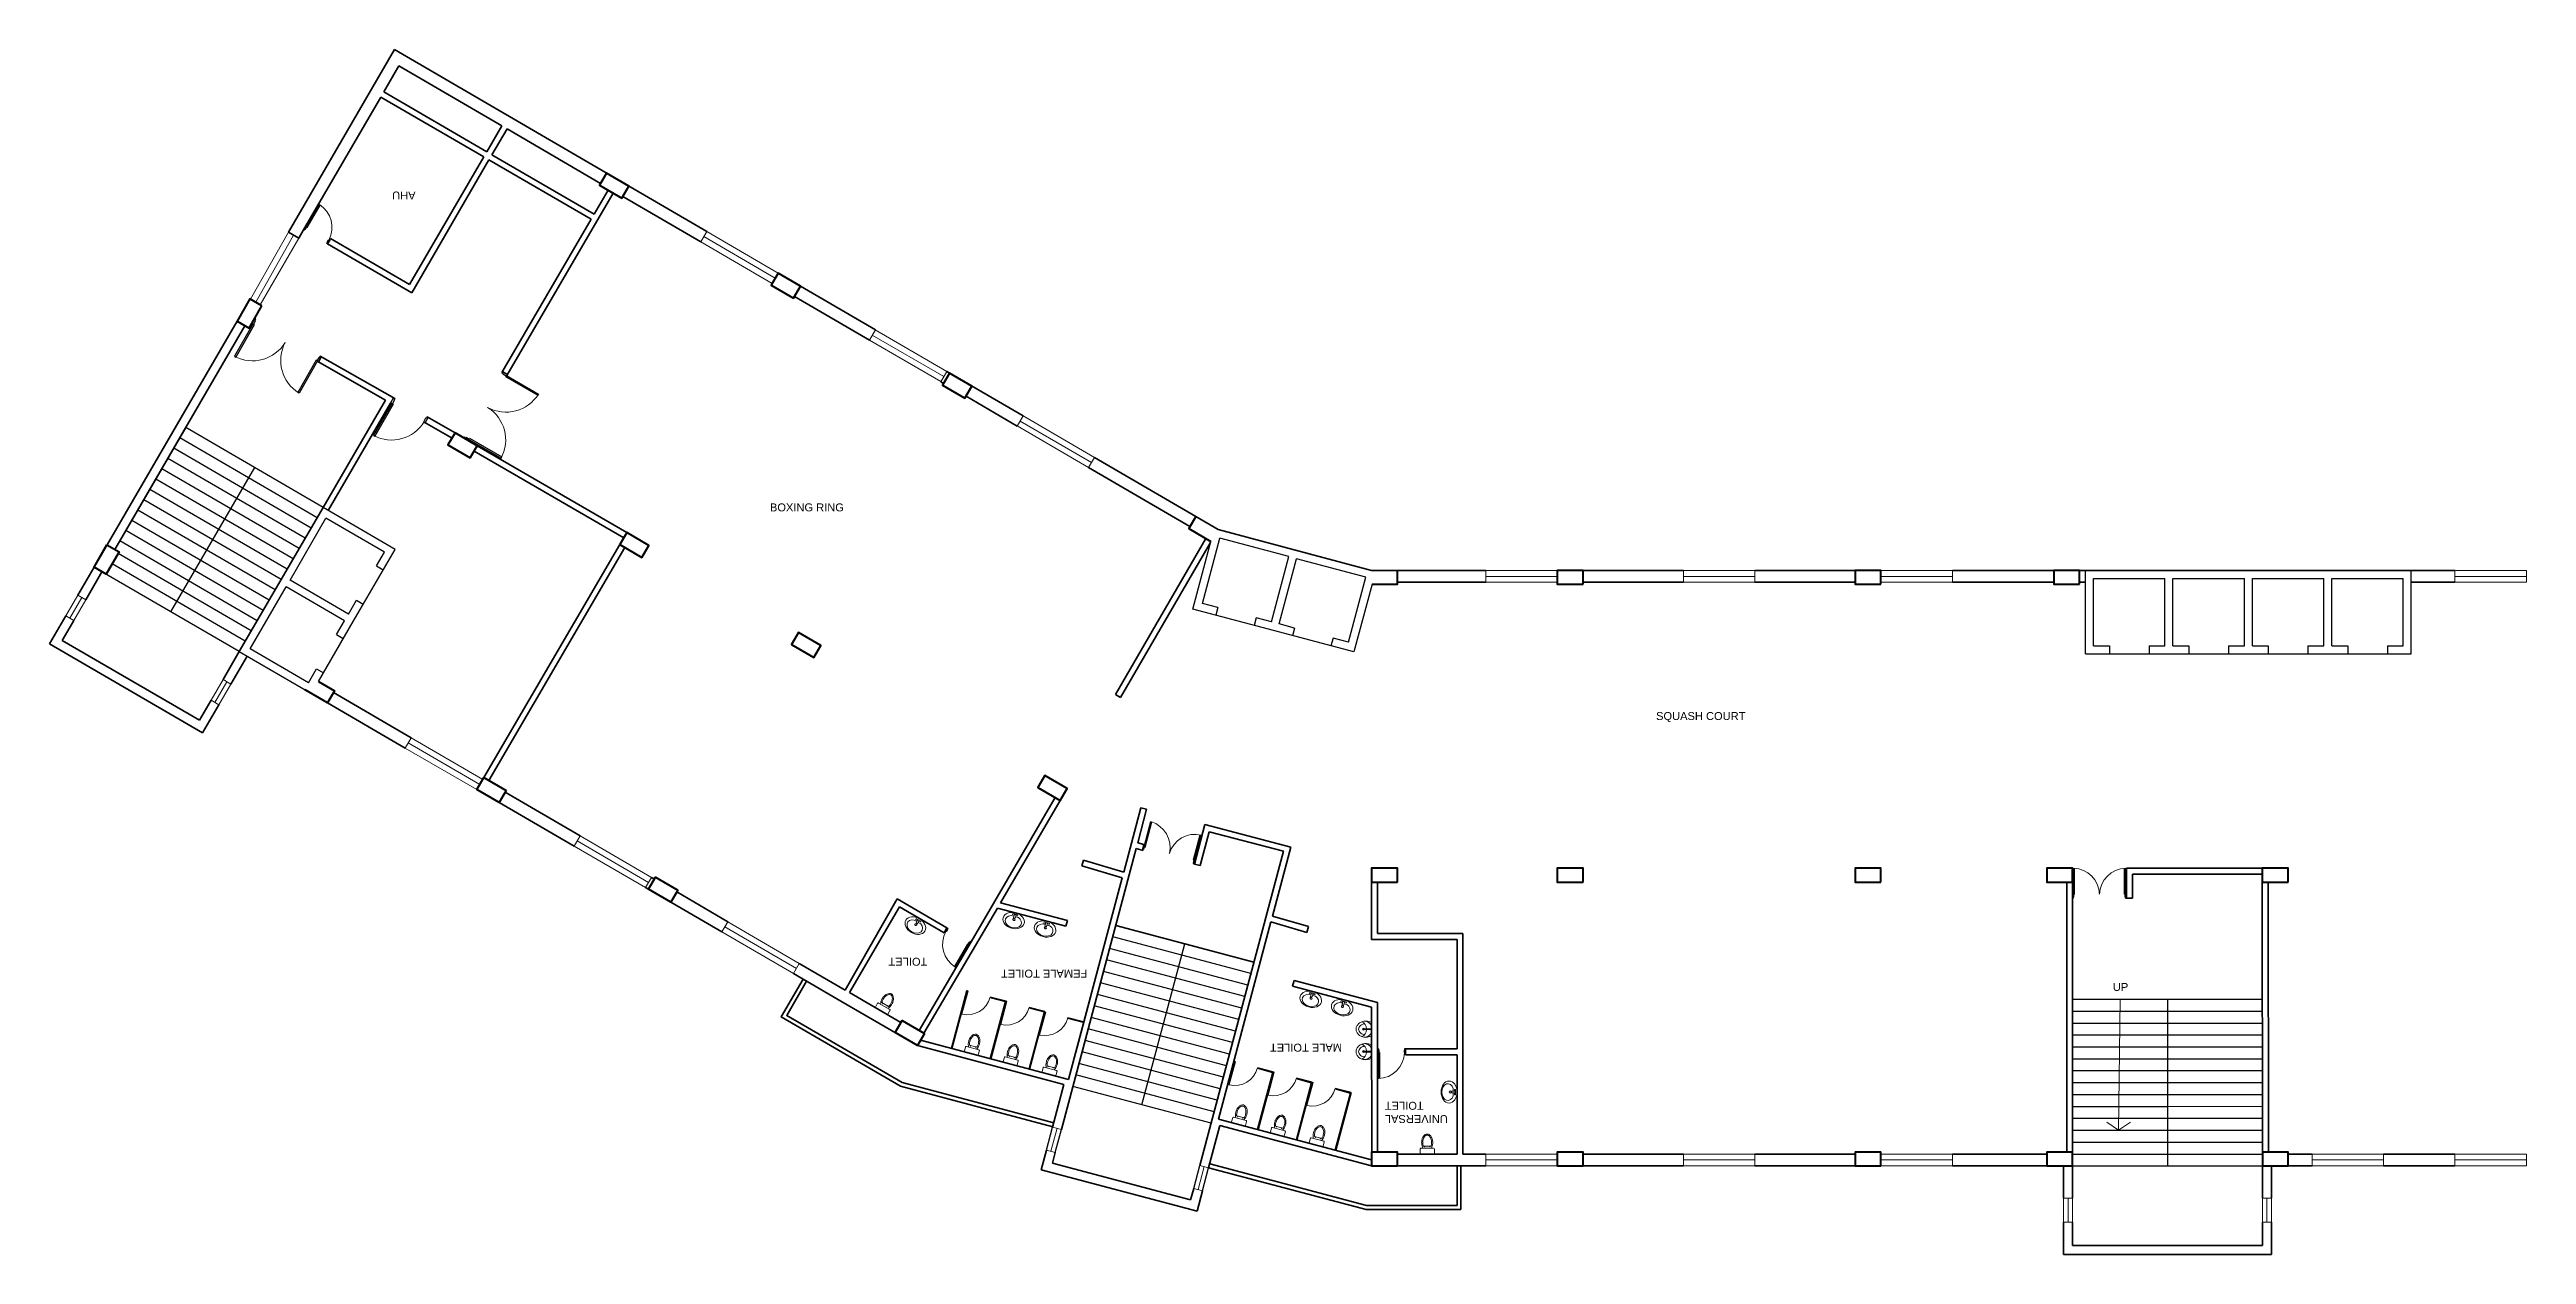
# Model space of a CAD drawing. Header units: millimetres. Extents: x 3079 to 579737, y 1565 to 1161826.
# Drawn here: x 4808 to 67172, y 450841 to 481191 of the extents above; entities that cross this region are included whole.
import ezdxf

# ---------------------------------------------------------------- set-up
doc = ezdxf.new("R2010")
doc.units = ezdxf.units.MM
for name, color, linetype, lineweight in [('1', 7, 'Continuous', 35), ('A_COL', 250, 'Continuous', 40), ('A_ELE1', 250, 'Continuous', 20), ('A_WIN-DOR', 250, 'Continuous', 30), ('DOOR', 250, 'Continuous', 15), ('IG-Area', 250, 'Continuous', 30), ('partition', 253, 'Continuous', 5), ('SILL', 251, 'Continuous', 18), ('TWOWHEELER', 250, 'Continuous', 9), ('WINDOW', 252, 'Continuous', 15)]:
    doc.layers.add(name, color=color, linetype=linetype, lineweight=lineweight)
doc.layers.add('FURNITURE', color=253, linetype='Continuous', lineweight=5, transparency=0.05)
doc.styles.get("Standard").update_dxf_attribs({"font": 'arial.ttf'})

msp = doc.modelspace()

# ---------------------------------------------------------------- texts
at = {"layer": 'IG-Area', "char_height": 200, "attachment_point": 9, "rotation": 180}
for s, insert in [('AHU', (13434, 477616)), (' TOILET', (25932, 458317)), ('FEMALE TOILET', (28763, 458017)), ('MALE TOILET', (35535, 456153)), ('UNIVERSAL\\PTOILET', (38429, 454689))]:
    msp.add_mtext_dynamic_manual_height_columns(s, width=38356.19, gutter_width=12.5, heights=[0], dxfattribs=dict(at, insert=insert))
at = {"layer": 'IG-Area', "char_height": 200, "attachment_point": 1}
for s, heights, insert in [('BOXING RING ', [534], (22946, 469758)), ('SQUASH COURT', [0], (45257, 464503)), ('UP', [0], (56758, 457679))]:
    msp.add_mtext_dynamic_manual_height_columns(s, width=38356.19, gutter_width=12.5, heights=heights, dxfattribs=dict(at, insert=insert))

# ---------------------------------------------------------------- linework, layer by layer
for p, q in [((8237, 471667), (6454, 468597)), ((11696, 469657), (8237, 471667)), ((11244, 468879), (7785, 470889)), ((11395, 469139), (7936, 471148)), ((11545, 469398), (8087, 471407)), ((10943, 468360), (7484, 470370)), ((11093, 468620), (7635, 470629)), ((9967, 470662), (7857, 467031)), ((10641, 467842), (7182, 469851)), ((10792, 468101), (7333, 470110)), ((9585, 466025), (11696, 469657)), ((11695, 469656), (10640, 467840)), ((10640, 467840), (11695, 469656)), ((13511, 468601), (11695, 469656)), ((10189, 467063), (6730, 469073)), ((10340, 467323), (6881, 469332)), ((10490, 467582), (7032, 469592)), ((10864, 467826), (11768, 469383)), ((13238, 468529), (11768, 469383)), ((34229, 469099), (34229, 469099)), ((34229, 469099), (34229, 469099)), ((9888, 466545), (6533, 468494)), ((10038, 466804), (6580, 468813)), ((12456, 466785), (13511, 468601)), ((13037, 468183), (13238, 468529)), ((33593, 467095), (34046, 468801)), ((33837, 467237), (34274, 468880)), ((36014, 468417), (34274, 468880)), ((35577, 466774), (36014, 468417)), ((35770, 466723), (36207, 468366)), ((37947, 467903), (36207, 468366)), ((6127, 468035), (5718, 467330)), ((9586, 466026), (6127, 468035)), ((9737, 466285), (6382, 468234)), ((10640, 467840), (9585, 466025)), ((12333, 466972), (10864, 467826)), ((13037, 468183), (13210, 468082)), ((37510, 466260), (37947, 467903)), ((55595, 468071), (60595, 468071)), ((57970, 468071), (56070, 468071)), ((56070, 465971), (56070, 468071)), ((56270, 467871), (58070, 467871)), ((56270, 466171), (56270, 467871)), ((60070, 468071), (57970, 468071)), ((58070, 466171), (58070, 467871)), ((58270, 467871), (60070, 467871)), ((58270, 466171), (58270, 467871)), ((62170, 468071), (60070, 468071)), ((60070, 466171), (60070, 467871)), ((60270, 467871), (62070, 467871)), ((60270, 466171), (60270, 467871)), ((62070, 466171), (62070, 467871)), ((64270, 468071), (62170, 468071)), ((62170, 468071), (64270, 468071)), ((62270, 467871), (64070, 467871)), ((62270, 466171), (62270, 467871)), ((64070, 466171), (64070, 467871)), ((64270, 465971), (64270, 468071)), ((9859, 466097), (10763, 467653)), ((12233, 466799), (10763, 467653)), ((12333, 466972), (12534, 467318)), ((12534, 467318), (12707, 467218)), ((34224, 467134), (33837, 467237)), ((34224, 467134), (34172, 466941)), ((38105, 467721), (37651, 466016)), ((5416, 466811), (5148, 466349)), ((11577, 465272), (12456, 466785)), ((12032, 466453), (12233, 466799)), ((35622, 466555), (33593, 467095)), ((35190, 466877), (35139, 466684)), ((35577, 466774), (35190, 466877)), ((37651, 466016), (35622, 466555)), ((36157, 466620), (35770, 466723)), ((36157, 466620), (36105, 466427)), ((9585, 466025), (11401, 464970)), ((11329, 465243), (9859, 466097)), ((12032, 466453), (12205, 466353)), ((37123, 466363), (37072, 466170)), ((37510, 466260), (37123, 466363)), ((56070, 465971), (57970, 465971)), ((56270, 466171), (56670, 466171)), ((56670, 466171), (56670, 465971)), ((57670, 466171), (58070, 466171)), ((57670, 466171), (57670, 465971)), ((57970, 465971), (60070, 465971)), ((58270, 466171), (58670, 466171)), ((58670, 466171), (58670, 465971)), ((59670, 466171), (60070, 466171)), ((59670, 466171), (59670, 465971)), ((60070, 465971), (62170, 465971)), ((60270, 466171), (60670, 466171)), ((60670, 466171), (60670, 465971)), ((61670, 466171), (62070, 466171)), ((61670, 466171), (61670, 465971)), ((62170, 465971), (64270, 465971)), ((62270, 466171), (62670, 466171)), ((62670, 466171), (62670, 465971)), ((63670, 466171), (64070, 466171)), ((63670, 466171), (63670, 465971)), ((11329, 465243), (11530, 465589)), ((11530, 465589), (11703, 465488)), ((11401, 464970), (11401, 464970)), ((35133, 458205), (31654, 459131)), ((34979, 457625), (31499, 458551)), ((35056, 457915), (31576, 458841)), ((32314, 454609), (33394, 458668)), ((34825, 457046), (31344, 457971)), ((34902, 457336), (31421, 458261)), ((34670, 456466), (31190, 457392)), ((34748, 456756), (31267, 457681)), ((55746, 457271), (60522, 457273)), ((58134, 457272), (58136, 453072)), ((34439, 455596), (30959, 456522)), ((34516, 455886), (31036, 456812)), ((34593, 456176), (31113, 457102)), ((55746, 456971), (58134, 456971)), ((55746, 456671), (58134, 456671)), ((58134, 456971), (60521, 456971)), ((58134, 456671), (60522, 456671)), ((34285, 455016), (30804, 455942)), ((34362, 455306), (30882, 456232)), ((55746, 456371), (58134, 456371)), ((55746, 456071), (58134, 456072)), ((58134, 456371), (60522, 456371)), ((58134, 456072), (60522, 456073)), ((34131, 454436), (30650, 455362)), ((34208, 454726), (30727, 455652)), ((55746, 455771), (58135, 455771)), ((55746, 455471), (58135, 455471)), ((58135, 455771), (60522, 455771)), ((58135, 455471), (60522, 455471)), ((34053, 454146), (30573, 455072)), ((34052, 454147), (30573, 455072)), ((55746, 455171), (58135, 455172)), ((55746, 454871), (58135, 454872)), ((58135, 455172), (60522, 455173)), ((58135, 454872), (60522, 454873)), ((29909, 453470), (30063, 454050)), ((55746, 454571), (58135, 454572)), ((55746, 454271), (58135, 454271)), ((58135, 454572), (60523, 454573)), ((58135, 454271), (60523, 454271)), ((30131, 453411), (30285, 453990)), ((55746, 453971), (58135, 453971)), ((55746, 453671), (58136, 453671)), ((58135, 453971), (60523, 453971)), ((58136, 453671), (60523, 453671)), ((33615, 452504), (33770, 453084)), ((33838, 452445), (33992, 453025)), ((55746, 453371), (58136, 453371)), ((55746, 453071), (60523, 453073)), ((58136, 453371), (60523, 453371))]:
    msp.add_line(p, q)
at = {"layer": '1'}
for p, q in [((13497, 481191), (10822, 476588)), ((21354, 476608), (13497, 481191)), ((13605, 480780), (13223, 480123)), ((16197, 479268), (13605, 480780)), ((13148, 479994), (11205, 476649)), ((15743, 478486), (13148, 479994)), ((15818, 478616), (13223, 480123)), ((16197, 479268), (15818, 478616)), ((16327, 479193), (15948, 478540)), ((18682, 477819), (16327, 479193)), ((15743, 478486), (13875, 475271)), ((15872, 478411), (13929, 475066)), ((18445, 476916), (15872, 478411)), ((18520, 477045), (15948, 478540)), ((19049, 477952), (19049, 477952)), ((19179, 477877), (19179, 477877)), ((19002, 477574), (16322, 472978)), ((18873, 477650), (18520, 477045)), ((21204, 476349), (19244, 477492)), ((10822, 476588), (11082, 476437)), ((11204, 476648), (11082, 476437)), ((18445, 476916), (16192, 473053)), ((11885, 476427), (11810, 476297)), ((13929, 475066), (11810, 476297)), ((13875, 475271), (11885, 476427)), ((25600, 474132), (23152, 475559)), ((25450, 473872), (23563, 474973)), ((9530, 474349), (5928, 468150)), ((9729, 474233), (6454, 468597)), ((9922, 474265), (9894, 474281)), ((9996, 474396), (9968, 474411)), ((13266, 472360), (11548, 473338)), ((11576, 473323), (11650, 473453)), ((13499, 472400), (11623, 473469)), ((16208, 473081), (16338, 473005)), ((27248, 472824), (27320, 472781)), ((29319, 471963), (27398, 473083)), ((11695, 469656), (13266, 472360)), ((11825, 469581), (13396, 472285)), ((13424, 472269), (13396, 472285)), ((29169, 471706), (27883, 472456)), ((14943, 471404), (14237, 471806)), ((15017, 471535), (14312, 471936)), ((15249, 471436), (15233, 471409)), ((15379, 471361), (15362, 471333)), ((15503, 471077), (19265, 468893)), ((15578, 471207), (19340, 469023)), ((34229, 469099), (31117, 470914)), ((30969, 470660), (33520, 469173)), ((34229, 469099), (34229, 469099)), ((38095, 468071), (34229, 469099)), ((15742, 462853), (19164, 468720)), ((15871, 462777), (19293, 468645)), ((33924, 468872), (31643, 464947)), ((34038, 468771), (31773, 464872)), ((5928, 468150), (5519, 467446)), ((6127, 468034), (5718, 467330)), ((6181, 468002), (6181, 468002)), ((38095, 468071), (40970, 468071)), ((38095, 468071), (40970, 468071)), ((38745, 467771), (40970, 467771)), ((42770, 468071), (45945, 468071)), ((42770, 468071), (42795, 468071)), ((43420, 467771), (45945, 467771)), ((47745, 468071), (50920, 468071)), ((47745, 467771), (50270, 467771)), ((50595, 468071), (50295, 468071)), ((50595, 468071), (50920, 468071)), ((52720, 468071), (55270, 468071)), ((52720, 467771), (55270, 467771)), ((55270, 468071), (65372, 468071)), ((55920, 467771), (56070, 467771)), ((65372, 467771), (64270, 467771)), ((5217, 466927), (4808, 466223)), ((5416, 466811), (5123, 466306)), ((4808, 466223), (8663, 463981)), ((5123, 466306), (8580, 464296)), ((9585, 466025), (9176, 465320)), ((9784, 465909), (9374, 465204)), ((8874, 464801), (8580, 464296)), ((9073, 464686), (8663, 463981)), ((13766, 463595), (11804, 464735)), ((13916, 463855), (11957, 464998)), ((31643, 464947), (31773, 464872)), ((16127, 462223), (15986, 462305)), ((18016, 461126), (16127, 462223)), ((18166, 461386), (16278, 462483)), ((28009, 458719), (30125, 462351)), ((28755, 459702), (30431, 462578)), ((32285, 462092), (31854, 460472)), ((32430, 462054), (32205, 461209)), ((32430, 462054), (32285, 462092)), ((33633, 460674), (33897, 461670)), ((36058, 461104), (33897, 461670)), ((32167, 461064), (30285, 453990)), ((32345, 461017), (32167, 461064)), ((32361, 461167), (32205, 461209)), ((32323, 461022), (32361, 461167)), ((35875, 460997), (33770, 453084)), ((33777, 460635), (34004, 461487)), ((35875, 460997), (34004, 461487)), ((35596, 459366), (36058, 461104)), ((20039, 460298), (19966, 460340)), ((31816, 460327), (30465, 455248)), ((30839, 460771), (30801, 460626)), ((31816, 460327), (30801, 460626)), ((31854, 460472), (30839, 460771)), ((33777, 460635), (33633, 460674)), ((38745, 460571), (38095, 460571)), ((38095, 460271), (38095, 458773)), ((55745, 460571), (55745, 453371)), ((60520, 460571), (57100, 460571)), ((57100, 459817), (57100, 460571)), ((60520, 460421), (57250, 460421)), ((57250, 459817), (57250, 460421)), ((60520, 460271), (60523, 453371)), ((19816, 460081), (19888, 460039)), ((20169, 459875), (20450, 459712)), ((20169, 459875), (20169, 459875)), ((20299, 459800), (20299, 459799)), ((21738, 458964), (20450, 459711)), ((20601, 459971), (21888, 459221)), ((24838, 457500), (26151, 459802)), ((26151, 459802), (27404, 459071)), ((28755, 459702), (30437, 459255)), ((38245, 460221), (38245, 458923)), ((55595, 460221), (55595, 453421)), ((57250, 459817), (57100, 459817)), ((60670, 460221), (60673, 453421)), ((24947, 457436), (26206, 459596)), ((26206, 459596), (27329, 458942)), ((26823, 456414), (28674, 459566)), ((27329, 458942), (27404, 459071)), ((28674, 459566), (30399, 459110)), ((30437, 459255), (30399, 459110)), ((35132, 458206), (31654, 459131)), ((34236, 454253), (35557, 459221)), ((36464, 458953), (35557, 459221)), ((36502, 459098), (35596, 459366)), ((36502, 459098), (36464, 458953)), ((26706, 456482), (28009, 458719)), ((28009, 458719), (28009, 458719)), ((38095, 458923), (38095, 458923)), ((38095, 458773), (40245, 458773)), ((38245, 458923), (40395, 458923)), ((40245, 456021), (40245, 458773)), ((40395, 453371), (40395, 458923)), ((23538, 457918), (23784, 457775)), ((23686, 458172), (24838, 457500)), ((23784, 457775), (24735, 457222)), ((26705, 456483), (27606, 458027)), ((27600, 458017), (27600, 458017)), ((24947, 457436), (26243, 456681)), ((27135, 457220), (27136, 457220)), ((27517, 456031), (27903, 457481)), ((27529, 456028), (27915, 457478)), ((27903, 457481), (27915, 457478)), ((27924, 457475), (27936, 457472)), ((28491, 457312), (28878, 457209)), ((28495, 457323), (28893, 457217)), ((28495, 455771), (28878, 457209)), ((28507, 455768), (28893, 457217)), ((28902, 457215), (28914, 457212)), ((30650, 455940), (31034, 457390)), ((36142, 457744), (36103, 457598)), ((36103, 457598), (38095, 457068)), ((36142, 457744), (38245, 457184)), ((38245, 455871), (38245, 457184)), ((29469, 457052), (29856, 456949)), ((29473, 457063), (29871, 456957)), ((29473, 455511), (29856, 456949)), ((29485, 455508), (29871, 456957)), ((30447, 456791), (30450, 456803)), ((30447, 456791), (30834, 456689)), ((30450, 456803), (30837, 456700)), ((38098, 453421), (38095, 457068)), ((26659, 456104), (30349, 455123)), ((26737, 456239), (30465, 455248)), ((26780, 456312), (26781, 456312)), ((38095, 455951), (38095, 455951)), ((38945, 455871), (38945, 456021)), ((38945, 456021), (40245, 456021)), ((34619, 455691), (34649, 455683)), ((34622, 455703), (34664, 455691)), ((34643, 455782), (34643, 455782)), ((34646, 455794), (34646, 455794)), ((35219, 455531), (35606, 455428)), ((35222, 455543), (35621, 455437)), ((35223, 453990), (35606, 455428)), ((35235, 453987), (35621, 455437)), ((36197, 455271), (36584, 455168)), ((36200, 455283), (36599, 455177)), ((38095, 455801), (38095, 455801)), ((38245, 453421), (38245, 455871)), ((38945, 455871), (40245, 455871)), ((40245, 453371), (40245, 455871)), ((30349, 455123), (30063, 454050)), ((36201, 453730), (36584, 455168)), ((36213, 453727), (36599, 455177)), ((37175, 455011), (37562, 454908)), ((37178, 455023), (37577, 454917)), ((37179, 453470), (37562, 454908)), ((37191, 453467), (37577, 454917)), ((34275, 454088), (33992, 453025)), ((34236, 454253), (38095, 453226)), ((34275, 454088), (38095, 453072)), ((29909, 453470), (29778, 452976)), ((30131, 453411), (30059, 453139)), ((33702, 451933), (29778, 452976)), ((33538, 452214), (30059, 453139)), ((33992, 453025), (37954, 451971)), ((34018, 453121), (37967, 452071)), ((40345, 453071), (38095, 453071)), ((40245, 453071), (38095, 453071)), ((38245, 453071), (38245, 453071)), ((40245, 453371), (38745, 453371)), ((40245, 452071), (40245, 453071)), ((40345, 451971), (40345, 453071)), ((40970, 453071), (40345, 453071)), ((40970, 453371), (40395, 453371)), ((45945, 453371), (43420, 453371)), ((45945, 453071), (43420, 453071)), ((50270, 453371), (47745, 453371)), ((50270, 453371), (47745, 453371)), ((47745, 453071), (50270, 453071)), ((50920, 453071), (50270, 453071)), ((50920, 453371), (50920, 453371)), ((50920, 453371), (50920, 453371)), ((55095, 453371), (52720, 453371)), ((55095, 453371), (52720, 453371)), ((52720, 453071), (55095, 453071)), ((55745, 453071), (55515, 453071)), ((55515, 453071), (55515, 452256)), ((55515, 452256), (55515, 453071)), ((55745, 453071), (55745, 452256)), ((60523, 453071), (60523, 452256)), ((60753, 453071), (60753, 452256)), ((61772, 453371), (61173, 453371)), ((61173, 453371), (61772, 453371)), ((61772, 453071), (61173, 453071)), ((65372, 453371), (63572, 453371)), ((63572, 453371), (64795, 453371)), ((63572, 453071), (65372, 453071)), ((33615, 452504), (33538, 452214)), ((33838, 452445), (33702, 451933)), ((40345, 451971), (37954, 451971)), ((40245, 452071), (37967, 452071)), ((55515, 451656), (55515, 450841)), ((55515, 451006), (55515, 451656)), ((55745, 451656), (55745, 451071)), ((60523, 451656), (60523, 451071)), ((60753, 451656), (60753, 450841)), ((55745, 451071), (60523, 451071)), ((55515, 450841), (60753, 450841))]:
    msp.add_line(p, q, dxfattribs=at)
for points in [[(23784, 457775), (23232, 456823), (26234, 455079), (30066, 454060)], [(23871, 457724), (23368, 456860), (26272, 455172), (30092, 454156)], [(24735, 457222), (24735, 457222), (26645, 456112)]]:
    msp.add_lwpolyline(points, dxfattribs=at)
at = {"layer": 'A_COL'}
for points in [[(19218, 477449), (19395, 477751), (18833, 478078), (18657, 477776)], [(23538, 474929), (23714, 475232), (23152, 475559), (22976, 475257)], [(10155, 474738), (9851, 474912), (9529, 474347), (9833, 474174)], [(27857, 472410), (28033, 472713), (27471, 473040), (27295, 472738)], [(15402, 470905), (15578, 471207), (15017, 471535), (14840, 471232)], [(19725, 468393), (19901, 468695), (19340, 469023), (19164, 468720)], [(6255, 468713), (6558, 468537), (6231, 467975), (5929, 468151)], [(43420, 467721), (43420, 468071), (42770, 468071), (42770, 467721)], [(50920, 467721), (50920, 468071), (50270, 468071), (50270, 467721)], [(55920, 467721), (55920, 468071), (55270, 468071), (55270, 467721)], [(24049, 465881), (24225, 466183), (23663, 466510), (23487, 466208)], [(16303, 462525), (16127, 462223), (15565, 462551), (15742, 462853)], [(30254, 462276), (30431, 462578), (29869, 462905), (29693, 462603)], [(20626, 460014), (20450, 459711), (19888, 460039), (20064, 460341)], [(38745, 460221), (38745, 460571), (38095, 460571), (38095, 460221)], [(43420, 460221), (43420, 460571), (42770, 460571), (42770, 460221)], [(50920, 460221), (50920, 460571), (50270, 460571), (50270, 460221)], [(55745, 460221), (55745, 460571), (55095, 460571), (55095, 460221)], [(61170, 460221), (61170, 460571), (60520, 460571), (60520, 460221)], [(26835, 456406), (26659, 456104), (26098, 456432), (26274, 456734)], [(38745, 453071), (38745, 453421), (38095, 453421), (38095, 453071)], [(43420, 453071), (43420, 453421), (42770, 453421), (42770, 453071)], [(50920, 453071), (50920, 453421), (50270, 453421), (50270, 453071)], [(55745, 453071), (55745, 453421), (55095, 453421), (55095, 453071)], [(61173, 453071), (61173, 453421), (60523, 453421), (60523, 453071)]]:
    msp.add_lwpolyline(points, close=True, dxfattribs=at)
for points in [[(33668, 469427), (33491, 469124), (34046, 468801)], [(34229, 469099), (34229, 469099), (34229, 469099)], [(38095, 468071), (38095, 468071), (38095, 468071)], [(38105, 467721), (38745, 467721), (38745, 468071)], [(11577, 465272), (11980, 465037), (11804, 464735), (11242, 465062)]]:
    msp.add_lwpolyline(points, dxfattribs=at)
at = {"layer": 'A_ELE1', "transparency": 33554687}
for centre, radius, start, end in [((11244, 476713), 676, 331.58457, 58.10036), ((9917, 474316), 966, 242.06647, 328.58227), ((11595, 473361), 966, 152.06668, 238.58243), ((11595, 473361), 966, 152.06664, 152.06668), ((16300, 473024), 966, 241.49307, 328.00883), ((15327, 471357), 966, 331.49287, 58.00866), ((16300, 473024), 966, 241.49303, 241.49307), ((13420, 472321), 966, 242.06647, 328.58227), ((32344, 461095), 676, 346.84668, 73.36248), ((33650, 460747), 676, 76.84654, 163.36234), ((55747, 459893), 676, 1.74219, 88.25798), ((57098, 459893), 676, 91.74205, 178.25784), ((27969, 458654), 676, 151.51862, 238.03441), ((38247, 455945), 676, 271.74202, 358.25781)]:
    msp.add_arc(centre, radius, start, end, dxfattribs=at)
at = {"layer": 'A_WIN-DOR', "transparency": 33554687}
for p, q in [((11272, 476721), (11601, 477287)), ((11294, 476708), (11623, 477274)), ((11257, 476740), (11205, 476649)), ((11224, 476637), (11240, 476665)), ((11240, 476665), (11248, 476660)), ((11248, 476660), (11281, 476716)), ((11277, 476728), (11257, 476740)), ((11277, 476728), (11288, 476748)), ((11790, 476308), (11807, 476336)), ((11798, 476341), (11830, 476396)), ((11807, 476336), (11798, 476341)), ((11839, 476391), (11843, 476399)), ((11843, 476399), (11863, 476388)), ((9928, 474276), (9465, 473463)), ((9960, 474258), (9497, 473446)), ((9894, 474281), (9968, 474411)), ((9922, 474265), (9894, 474281)), ((9922, 474265), (9906, 474237)), ((9985, 474349), (9940, 474270)), ((9968, 474411), (9996, 474396)), ((9996, 474396), (9973, 474356)), ((9973, 474356), (9985, 474349)), ((10741, 473813), (10741, 473813)), ((10741, 473813), (10741, 473813)), ((11523, 473368), (11060, 472555)), ((11555, 473350), (11091, 472536)), ((11548, 473338), (11532, 473310)), ((11588, 473436), (11543, 473356)), ((11548, 473338), (11576, 473323)), ((11576, 473323), (11650, 473453)), ((11600, 473429), (11588, 473436)), ((11623, 473469), (11600, 473429)), ((11650, 473453), (11623, 473469)), ((16208, 473081), (16192, 473053)), ((16192, 473053), (16231, 473030)), ((16338, 473005), (16208, 473081)), ((16231, 473030), (16225, 473018)), ((16225, 473018), (16304, 472972)), ((16292, 472953), (17100, 472482)), ((16310, 472984), (17119, 472513)), ((16322, 472978), (16338, 473005)), ((16322, 472978), (16350, 472961)), ((13431, 472281), (12967, 471467)), ((13462, 472262), (12999, 471450)), ((13396, 472285), (13471, 472416)), ((13424, 472269), (13396, 472285)), ((13424, 472269), (13408, 472241)), ((13488, 472353), (13443, 472274)), ((13471, 472416), (13499, 472400)), ((13499, 472400), (13476, 472360)), ((13476, 472360), (13488, 472353)), ((15839, 472176), (15839, 472176)), ((15839, 472176), (15839, 472176)), ((14277, 471903), (14232, 471824)), ((14244, 471817), (14237, 471806)), ((14237, 471806), (14265, 471790)), ((14265, 471790), (14340, 471920)), ((14289, 471897), (14277, 471903)), ((14312, 471936), (14289, 471897)), ((15233, 471409), (15249, 471436)), ((15362, 471333), (15233, 471409)), ((15249, 471436), (15288, 471413)), ((15288, 471413), (15295, 471425)), ((15295, 471425), (15374, 471379)), ((15379, 471361), (15362, 471333)), ((15367, 471367), (16176, 470896)), ((15379, 471361), (15407, 471344)), ((15386, 471399), (16194, 470928)), ((32369, 461109), (32538, 461743)), ((32394, 461103), (32562, 461735)), ((32350, 461124), (32323, 461022)), ((32345, 461017), (32353, 461048)), ((32371, 461118), (32350, 461124)), ((32353, 461048), (32362, 461045)), ((32362, 461045), (32378, 461107)), ((32371, 461118), (32377, 461140)), ((33002, 460941), (33005, 460950)), ((33002, 460941), (33002, 460941)), ((33005, 460950), (33005, 460950)), ((33611, 460779), (33779, 461412)), ((33636, 460773), (33804, 461406)), ((33610, 460713), (33626, 460775)), ((33619, 460711), (33610, 460713)), ((33611, 460680), (33619, 460711)), ((33660, 460775), (33633, 460674)), ((33638, 460781), (33644, 460803)), ((33638, 460781), (33660, 460775)), ((55767, 459913), (55767, 460569)), ((55793, 459913), (55793, 460568)), ((57052, 459913), (57052, 460568)), ((57078, 459913), (57078, 460569)), ((55745, 459922), (55745, 459817)), ((55767, 459922), (55745, 459922)), ((55767, 459922), (55767, 459945)), ((55767, 459817), (55767, 459849)), ((55767, 459849), (55777, 459849)), ((55777, 459849), (55777, 459913)), ((56423, 459913), (56423, 459922)), ((56423, 459922), (56423, 459922)), ((56423, 459913), (56423, 459913)), ((57068, 459849), (57068, 459913)), ((57078, 459849), (57068, 459849)), ((57078, 459922), (57078, 459945)), ((57078, 459922), (57100, 459922)), ((57078, 459817), (57078, 459849)), ((57100, 459922), (57100, 459817)), ((27415, 459027), (27383, 458972)), ((27423, 459060), (27407, 459032)), ((27407, 459032), (27415, 459027)), ((27370, 458969), (27351, 458980)), ((27375, 458977), (27370, 458969)), ((27919, 458660), (27589, 458094)), ((27941, 458647), (27611, 458081)), ((27937, 458639), (27925, 458619)), ((27965, 458707), (27933, 458652)), ((27937, 458639), (27956, 458628)), ((27956, 458628), (28009, 458719)), ((27973, 458702), (27965, 458707)), ((27989, 458730), (27973, 458702)), ((38245, 455916), (38245, 456021)), ((38267, 455916), (38245, 455916)), ((38267, 456021), (38267, 455989)), ((38267, 455989), (38277, 455989)), ((38267, 455925), (38267, 455270)), ((38267, 455916), (38267, 455893)), ((38277, 455989), (38277, 455925)), ((38293, 455925), (38293, 455270)), ((38922, 455989), (38913, 455989)), ((38913, 455989), (38913, 455925)), ((38922, 456021), (38922, 455989)), ((38922, 455925), (38922, 455916)), ((38922, 455916), (38945, 455916))]:
    msp.add_line(p, q, dxfattribs=at)
at = {"layer": 'A_WIN-DOR'}
for p, q in [((11224, 476637), (11205, 476649)), ((11810, 476297), (11790, 476308)), ((11863, 476388), (11810, 476297)), ((9465, 473463), (9497, 473446)), ((11091, 472536), (11060, 472555)), ((17119, 472513), (17100, 472482)), ((12967, 471467), (12999, 471450)), ((14340, 471920), (14312, 471936)), ((16176, 470896), (16194, 470928)), ((32345, 461017), (32323, 461022)), ((33611, 460680), (33633, 460674)), ((55767, 459817), (55745, 459817)), ((57078, 459817), (57100, 459817)), ((27351, 458980), (27404, 459071)), ((27404, 459071), (27423, 459060)), ((27989, 458730), (28009, 458719)), ((38267, 456021), (38245, 456021)), ((38945, 456021), (38922, 456021)), ((38945, 455916), (38945, 456021))]:
    msp.add_line(p, q, dxfattribs=at)
at = {"layer": 'A_WIN-DOR', "transparency": 33554687}
for points in [[(11272, 476721), (11294, 476708)], [(11839, 476391), (11830, 476396)], [(9928, 474276), (9960, 474258)], [(10741, 473813), (10741, 473813)], [(11555, 473350), (11523, 473368)], [(16310, 472984), (16292, 472953)], [(13431, 472281), (13462, 472262)], [(15839, 472176), (15839, 472176)], [(14244, 471817), (14232, 471824)], [(15367, 471367), (15386, 471399)], [(32369, 461109), (32394, 461103)], [(33002, 460941), (33002, 460941)], [(33636, 460773), (33611, 460779)], [(55767, 459913), (55793, 459913)], [(56423, 459913), (56423, 459913)], [(57078, 459913), (57052, 459913)], [(27375, 458977), (27383, 458972)], [(27941, 458647), (27919, 458660)], [(38267, 455925), (38293, 455925)], [(38922, 455925), (38913, 455925)]]:
    msp.add_lwpolyline(points, dxfattribs=at)
at = {"layer": 'DOOR'}
for p, q in [((27924, 457475), (27770, 456895)), ((27936, 457472), (27782, 456892)), ((27924, 457475), (27936, 457472)), ((28902, 457215), (28748, 456635)), ((28914, 457212), (28760, 456632)), ((28902, 457215), (28914, 457212)), ((27770, 456895), (27782, 456892)), ((28748, 456635), (28760, 456632)), ((29879, 456950), (29725, 456371)), ((29891, 456947), (29737, 456367)), ((29879, 456950), (29891, 456947)), ((29725, 456371), (29737, 456367)), ((34652, 455695), (34498, 455115)), ((34664, 455691), (34510, 455112)), ((34652, 455695), (34664, 455691)), ((35630, 455434), (35476, 454855)), ((35642, 455431), (35488, 454851)), ((35630, 455434), (35642, 455431)), ((34498, 455115), (34510, 455112)), ((35476, 454855), (35488, 454851)), ((36608, 455174), (36454, 454594)), ((36620, 455171), (36466, 454591)), ((36608, 455174), (36620, 455171)), ((36454, 454594), (36466, 454591))]:
    msp.add_line(p, q, dxfattribs=at)
at = {"layer": 'FURNITURE'}
for p, q in [((26642, 459228), (26581, 459264)), ((26618, 459276), (26632, 459301)), ((26657, 459253), (26618, 459276)), ((26668, 459271), (26624, 459196)), ((26632, 459301), (26749, 459232)), ((26706, 459249), (26662, 459174)), ((26706, 459249), (26668, 459271)), ((26742, 459170), (26681, 459206)), ((26735, 459208), (26695, 459231)), ((26749, 459232), (26735, 459208)), ((29089, 459360), (29020, 459378)), ((29052, 459400), (29059, 459427)), ((29096, 459388), (29052, 459400)), ((29059, 459427), (29190, 459392)), ((29102, 459408), (29079, 459324)), ((29144, 459396), (29102, 459408)), ((29144, 459396), (29122, 459312)), ((29201, 459330), (29131, 459348)), ((29183, 459365), (29139, 459376)), ((29190, 459392), (29183, 459365)), ((29880, 459149), (29811, 459167)), ((29844, 459189), (29851, 459216)), ((29888, 459177), (29844, 459189)), ((29851, 459216), (29982, 459181)), ((29893, 459197), (29871, 459113)), ((29936, 459186), (29893, 459197)), ((29936, 459186), (29913, 459102)), ((29992, 459119), (29923, 459138)), ((29975, 459154), (29931, 459166)), ((29982, 459181), (29975, 459154)), ((25658, 457167), (25604, 457074)), ((25963, 457010), (25683, 457174)), ((25931, 457087), (25766, 457184)), ((25781, 457157), (25789, 457171)), ((25787, 457153), (25781, 457157)), ((25795, 457167), (25787, 457153)), ((25789, 457171), (25795, 457167)), ((36569, 457378), (36500, 457396)), ((36532, 457418), (36539, 457445)), ((36576, 457406), (36532, 457418)), ((36539, 457445), (36670, 457410)), ((36582, 457426), (36559, 457342)), ((36624, 457415), (36582, 457426)), ((36624, 457415), (36602, 457330)), ((36681, 457348), (36612, 457366)), ((36663, 457383), (36619, 457395)), ((36670, 457410), (36663, 457383)), ((37360, 457167), (37291, 457186)), ((37324, 457207), (37331, 457234)), ((37368, 457195), (37324, 457207)), ((37331, 457234), (37462, 457199)), ((37373, 457215), (37351, 457131)), ((37416, 457204), (37373, 457215)), ((37416, 457204), (37394, 457120)), ((37472, 457137), (37403, 457156)), ((37455, 457172), (37411, 457184)), ((37462, 457199), (37455, 457172)), ((25611, 457049), (25890, 456886)), ((25902, 457104), (25894, 457090)), ((25894, 457090), (25900, 457087)), ((25900, 457087), (25908, 457101)), ((25908, 457101), (25902, 457104)), ((25915, 456893), (25969, 456986)), ((37969, 456527), (37909, 456527)), ((37969, 456504), (37909, 456504)), ((38085, 456527), (37987, 456527)), ((37987, 456520), (37987, 456520)), ((37987, 456511), (37987, 456511)), ((38085, 456527), (37988, 456527)), ((38085, 456504), (37988, 456504)), ((38085, 456504), (37988, 456504)), ((38085, 456691), (38085, 456341)), ((38095, 456521), (38085, 456521)), ((38095, 456511), (38085, 456511)), ((38095, 456521), (38095, 456511)), ((27871, 456067), (27843, 455963)), ((27856, 455941), (28169, 455858)), ((28206, 455997), (27893, 456080)), ((28155, 456063), (27970, 456112)), ((27991, 456089), (27996, 456105)), ((27998, 456088), (27991, 456089)), ((27996, 456105), (28002, 456103)), ((28002, 456103), (27998, 456088)), ((28122, 456071), (28118, 456056)), ((28118, 456056), (28125, 456054)), ((28129, 456070), (28122, 456071)), ((28125, 456054), (28129, 456070)), ((28191, 455871), (28219, 455975)), ((37969, 455962), (37909, 455962)), ((37969, 455939), (37909, 455939)), ((38085, 455963), (37987, 455962)), ((37987, 455955), (37987, 455955)), ((37987, 455946), (37987, 455946)), ((38085, 455963), (37988, 455962)), ((38085, 455939), (37988, 455939)), ((38085, 455939), (37988, 455939)), ((38085, 456126), (38085, 455776)), ((38095, 455956), (38085, 455956)), ((38095, 455946), (38085, 455946)), ((38095, 455956), (38095, 455946)), ((28849, 455807), (28821, 455703)), ((28834, 455681), (29147, 455598)), ((29184, 455737), (28871, 455820)), ((29133, 455803), (28948, 455852)), ((28969, 455829), (28974, 455845)), ((28976, 455828), (28969, 455829)), ((28974, 455845), (28980, 455843)), ((28980, 455843), (28976, 455828)), ((29100, 455811), (29096, 455796)), ((29096, 455796), (29103, 455794)), ((29107, 455809), (29100, 455811)), ((29103, 455794), (29107, 455809)), ((29169, 455610), (29197, 455715)), ((29827, 455547), (29799, 455443)), ((29812, 455421), (30125, 455338)), ((30162, 455477), (29849, 455560)), ((30111, 455542), (29926, 455592)), ((29947, 455569), (29952, 455585)), ((29954, 455567), (29947, 455569)), ((29952, 455585), (29958, 455583)), ((29958, 455583), (29954, 455567)), ((30078, 455551), (30074, 455535)), ((30074, 455535), (30081, 455534)), ((30085, 455549), (30078, 455551)), ((30081, 455534), (30085, 455549)), ((30147, 455350), (30175, 455455)), ((40201, 454954), (40114, 454954)), ((40201, 454910), (40114, 454910)), ((40151, 454954), (40151, 455026)), ((40151, 454839), (40151, 454910)), ((40180, 454954), (40180, 455000)), ((40180, 455000), (40208, 455000)), ((40180, 454864), (40180, 454910)), ((40208, 454864), (40180, 454864)), ((40201, 454910), (40201, 454954)), ((40208, 455000), (40208, 454864)), ((34599, 454287), (34571, 454183)), ((34584, 454161), (34897, 454077)), ((34934, 454216), (34621, 454300)), ((34883, 454282), (34698, 454331)), ((34719, 454309), (34723, 454325)), ((34726, 454307), (34719, 454309)), ((34723, 454325), (34730, 454323)), ((34730, 454323), (34726, 454307)), ((34850, 454291), (34846, 454275)), ((34846, 454275), (34853, 454273)), ((34857, 454289), (34850, 454291)), ((34853, 454273), (34857, 454289)), ((34919, 454090), (34947, 454194)), ((35577, 454027), (35549, 453923)), ((35912, 453956), (35599, 454040)), ((35861, 454022), (35676, 454071)), ((35697, 454049), (35701, 454065)), ((35704, 454047), (35697, 454049)), ((35701, 454065), (35708, 454063)), ((35708, 454063), (35704, 454047)), ((35828, 454031), (35824, 454015)), ((35824, 454015), (35831, 454013)), ((35835, 454029), (35828, 454031)), ((35831, 454013), (35835, 454029)), ((35562, 453900), (35875, 453817)), ((35897, 453830), (35925, 453934)), ((36555, 453767), (36527, 453662)), ((36540, 453640), (36853, 453557)), ((36890, 453696), (36577, 453780)), ((36839, 453762), (36654, 453811)), ((36675, 453789), (36679, 453804)), ((36682, 453787), (36675, 453789)), ((36679, 453804), (36686, 453803)), ((36686, 453803), (36682, 453787)), ((36806, 453771), (36802, 453755)), ((36802, 453755), (36809, 453753)), ((36813, 453769), (36806, 453771)), ((36809, 453753), (36813, 453769)), ((36875, 453570), (36903, 453674)), ((39315, 453497), (39315, 453389)), ((39657, 453515), (39333, 453515)), ((39590, 453565), (39399, 453565)), ((39426, 453549), (39426, 453565)), ((39426, 453565), (39433, 453565)), ((39433, 453549), (39426, 453549)), ((39433, 453565), (39433, 453549)), ((39557, 453565), (39557, 453549)), ((39564, 453565), (39557, 453565)), ((39557, 453549), (39564, 453549)), ((39564, 453549), (39564, 453565)), ((39675, 453389), (39675, 453497)), ((39333, 453371), (39657, 453371))]:
    msp.add_line(p, q, dxfattribs=at)
for centre, radius in [((37888, 456515), 23.7), ((37978, 456515), 14.9), ((37888, 455951), 23.7), ((37978, 455950), 14.9)]:
    msp.add_circle(centre, radius, dxfattribs=at)
for centre, radius, start, end in [((25674, 457158), 18, 59.74807, 149.74807), ((25966, 457147), 233, 164.8212, 180.65149), ((26060, 457122), 330, 149.74807, 164.8212), ((25966, 457147), 204, 164.8212, 169.57209), ((26060, 457122), 301, 149.74807, 164.8212), ((26060, 457122), 330, 134.67493, 149.74807), ((26060, 457122), 301, 134.67493, 149.74807), ((25992, 457190), 233, 116.71652, 134.67493), ((25992, 457190), 204, 116.71652, 134.67493), ((25960, 457253), 162, 92.24784, 116.71652), ((25960, 457253), 134, 92.24784, 116.71652), ((25732, 457313), 301, 314.67493, 329.74807), ((25957, 457323), 93.1, 59.74807, 92.24784), ((25957, 457323), 64.3, 59.74807, 92.24784), ((25732, 457313), 330, 314.67493, 329.74807), ((25957, 457323), 64.3, 27.24829, 59.74807), ((25732, 457313), 301, 329.74807, 344.8212), ((25957, 457323), 93.1, 27.24829, 59.74807), ((25896, 457291), 134, 2.77961, 27.24829), ((25732, 457313), 330, 329.74807, 344.8212), ((25825, 457288), 204, 344.8212, 2.77961), ((25896, 457291), 162, 2.77961, 27.24829), ((25825, 457288), 233, 344.8212, 2.77961), ((25620, 457065), 18, 149.74807, 239.74807), ((25899, 456902), 18, 239.74807, 329.74807), ((25800, 457244), 233, 298.84464, 314.67493), ((25800, 457244), 204, 309.92404, 314.67493), ((25954, 456995), 18, 329.74807, 59.74807), ((37876, 456515), 173, 153.89958, 180.04768), ((37876, 456515), 173, 180.04768, 206.19578), ((37910, 456499), 210, 130.20272, 153.89958), ((37876, 456515), 108, 153.89958, 180.04768), ((37876, 456515), 108, 180.04768, 206.19578), ((37931, 456474), 243, 109.31122, 130.20272), ((37910, 456499), 145, 130.20272, 153.89958), ((37931, 456474), 178, 109.31122, 130.20272), ((37770, 456520), 199, 2.26305, 66.69199), ((37770, 456511), 199, 293.40337, 357.83231), ((37945, 456434), 285, 90.04768, 109.31122), ((37945, 456434), 220, 97.0617, 109.31122), ((37888, 456515), 14.1, 90.04768, 270.04768), ((37888, 456515), 14.1, 270.04768, 90.04768), ((37898, 456489), 229, 35.51972, 83.89207), ((37945, 456434), 285, 70.78414, 90.04768), ((37978, 456516), 10, 90.04768, 270.04768), ((37978, 456515), 10, 90.04768, 270.04768), ((37978, 456516), 10, 270.04768, 90.04768), ((37978, 456515), 10, 270.04768, 90.04768), ((37923, 456199), 517, 71.83917, 77.08142), ((27860, 455958), 18, 165.1045, 255.1045), ((27888, 456063), 18, 75.1045, 165.1045), ((28270, 456130), 330, 165.1045, 180.17764), ((28173, 456129), 233, 180.17764, 196.00792), ((28270, 456130), 330, 150.03136, 165.1045), ((28270, 456130), 301, 165.1045, 180.17764), ((28173, 456129), 204, 180.17764, 184.92852), ((28270, 456130), 301, 150.03136, 165.1045), ((28186, 456178), 233, 132.07295, 150.03136), ((28186, 456178), 204, 132.07295, 150.03136), ((28139, 456230), 162, 107.60427, 132.07295), ((28139, 456230), 134, 107.60427, 132.07295), ((28118, 456296), 93.1, 75.1045, 107.60427), ((28118, 456296), 64.3, 75.1045, 107.60427), ((28118, 456296), 64.3, 42.60472, 75.1045), ((28118, 456296), 93.1, 42.60472, 75.1045), ((27987, 456179), 233, 314.20107, 330.03136), ((27987, 456179), 204, 325.28047, 330.03136), ((27903, 456227), 301, 330.03136, 345.1045), ((28067, 456250), 134, 18.13605, 42.60472), ((28067, 456250), 162, 18.13605, 42.60472), ((27903, 456227), 330, 330.03136, 345.1045), ((28000, 456228), 204, 0.17764, 18.13605), ((27903, 456227), 301, 345.1045, 0.17764), ((28201, 455980), 18, 345.1045, 75.1045), ((28000, 456228), 233, 0.17764, 18.13605), ((27903, 456227), 330, 345.1045, 0.17764), ((29248, 455870), 330, 165.1045, 180.17764), ((29248, 455870), 330, 150.03136, 165.1045), ((29248, 455870), 301, 165.1045, 180.17764), ((29248, 455870), 301, 150.03136, 165.1045), ((29164, 455918), 233, 132.07295, 150.03136), ((29164, 455918), 204, 132.07295, 150.03136), ((29117, 455970), 162, 107.60427, 132.07295), ((29117, 455970), 134, 107.60427, 132.07295), ((29096, 456036), 93.1, 75.1045, 107.60427), ((29096, 456036), 64.3, 75.1045, 107.60427), ((29096, 456036), 64.3, 42.60472, 75.1045), ((29096, 456036), 93.1, 42.60472, 75.1045), ((28881, 455967), 301, 330.03136, 345.1045), ((29045, 455989), 134, 18.13605, 42.60472), ((29045, 455989), 162, 18.13605, 42.60472), ((28881, 455967), 330, 330.03136, 345.1045), ((28978, 455968), 204, 0.17764, 18.13605), ((28881, 455967), 301, 345.1045, 0.17764), ((28978, 455968), 233, 0.17764, 18.13605), ((28881, 455967), 330, 345.1045, 0.17764), ((37876, 455951), 173, 153.89958, 180.04768), ((37876, 455951), 173, 180.04768, 206.19578), ((37910, 456532), 210, 206.19578, 229.89264), ((37910, 455934), 210, 130.20272, 153.89958), ((37876, 455951), 108, 153.89958, 180.04768), ((37876, 455951), 108, 180.04768, 206.19578), ((37931, 456557), 243, 229.89264, 250.78414), ((37931, 455909), 243, 109.31122, 130.20272), ((37910, 456532), 145, 206.19578, 229.89264), ((37910, 455934), 145, 130.20272, 153.89958), ((37910, 455967), 145, 206.19578, 229.89264), ((37931, 456557), 178, 229.89264, 250.78414), ((37931, 455909), 178, 109.31122, 130.20272), ((37770, 455955), 199, 2.26305, 66.69199), ((37770, 455946), 199, 293.40337, 357.83231), ((37945, 456597), 285, 250.78414, 270.04768), ((37945, 455869), 285, 90.04768, 109.31122), ((37945, 456597), 220, 250.78414, 263.03366), ((37945, 455869), 220, 97.0617, 109.31122), ((37888, 455951), 14.1, 90.04768, 270.04768), ((37888, 455951), 14.1, 270.04768, 90.04768), ((37898, 456541), 229, 274.88687, 324.67251), ((37898, 455924), 229, 35.51972, 83.89207), ((37945, 456597), 285, 270.04768, 289.31122), ((37945, 455869), 285, 70.78414, 90.04768), ((37978, 455951), 10, 90.04768, 270.04768), ((37978, 455950), 10, 90.04768, 270.04768), ((37978, 455951), 10, 270.04768, 90.04768), ((37978, 455950), 10, 270.04768, 90.04768), ((37923, 456832), 517, 283.01394, 288.25618), ((37923, 455634), 517, 71.83917, 77.08142), ((28173, 455875), 18, 255.1045, 345.1045), ((28838, 455698), 18, 165.1045, 255.1045), ((28866, 455803), 18, 75.1045, 165.1045), ((29151, 455869), 233, 180.17764, 196.00792), ((29151, 455869), 204, 180.17764, 184.92852), ((28965, 455919), 233, 314.20107, 330.03136), ((28965, 455919), 204, 325.28047, 330.03136), ((29151, 455615), 18, 255.1045, 345.1045), ((29179, 455719), 18, 345.1045, 75.1045), ((29816, 455438), 18, 165.1045, 255.1045), ((29844, 455543), 18, 75.1045, 165.1045), ((30226, 455609), 330, 165.1045, 180.17764), ((30129, 455609), 233, 180.17764, 196.00792), ((30226, 455609), 330, 150.03136, 165.1045), ((30226, 455609), 301, 165.1045, 180.17764), ((30129, 455609), 204, 180.17764, 184.92852), ((30226, 455609), 301, 150.03136, 165.1045), ((30142, 455658), 233, 132.07295, 150.03136), ((30142, 455658), 204, 132.07295, 150.03136), ((30095, 455710), 162, 107.60427, 132.07295), ((30095, 455710), 134, 107.60427, 132.07295), ((30074, 455776), 93.1, 75.1045, 107.60427), ((30074, 455776), 64.3, 75.1045, 107.60427), ((30074, 455776), 64.3, 42.60472, 75.1045), ((30074, 455776), 93.1, 42.60472, 75.1045), ((29943, 455659), 233, 314.20107, 330.03136), ((29943, 455659), 204, 325.28047, 330.03136), ((29859, 455707), 301, 330.03136, 345.1045), ((30023, 455729), 134, 18.13605, 42.60472), ((30129, 455355), 18, 255.1045, 345.1045), ((30023, 455729), 162, 18.13605, 42.60472), ((29859, 455707), 330, 330.03136, 345.1045), ((29956, 455707), 204, 0.17764, 18.13605), ((29859, 455707), 301, 345.1045, 0.17764), ((30157, 455459), 18, 345.1045, 75.1045), ((29956, 455707), 233, 0.17764, 18.13605), ((29859, 455707), 330, 345.1045, 0.17764), ((37910, 455967), 210, 206.19578, 229.89264), ((37931, 455992), 243, 229.89264, 250.78414), ((37931, 455992), 178, 229.89264, 250.78414), ((37945, 456032), 285, 250.78414, 270.04768), ((37945, 456032), 220, 250.78414, 263.03366), ((37898, 455976), 229, 274.88687, 324.67251), ((37945, 456032), 285, 270.04768, 289.31122), ((37923, 456267), 517, 283.01394, 288.25618), ((34588, 454178), 18, 165.1045, 255.1045), ((34616, 454282), 18, 75.1045, 165.1045), ((34998, 454349), 330, 165.1045, 180.17764), ((34901, 454349), 233, 180.17764, 196.00792), ((34998, 454349), 330, 150.03136, 165.1045), ((34998, 454349), 301, 165.1045, 180.17764), ((34901, 454349), 204, 180.17764, 184.92852), ((34998, 454349), 301, 150.03136, 165.1045), ((34914, 454398), 233, 132.07295, 150.03136), ((34914, 454398), 204, 132.07295, 150.03136), ((34867, 454450), 162, 107.60427, 132.07295), ((34867, 454450), 134, 107.60427, 132.07295), ((34846, 454516), 93.1, 75.1045, 107.60427), ((34846, 454516), 64.3, 75.1045, 107.60427), ((34846, 454516), 64.3, 42.60472, 75.1045), ((34846, 454516), 93.1, 42.60472, 75.1045), ((34715, 454399), 233, 314.20107, 330.03136), ((34715, 454399), 204, 325.28047, 330.03136), ((34631, 454447), 301, 330.03136, 345.1045), ((34795, 454469), 134, 18.13605, 42.60472), ((34901, 454095), 18, 255.1045, 345.1045), ((34795, 454469), 162, 18.13605, 42.60472), ((34631, 454447), 330, 330.03136, 345.1045), ((34728, 454447), 204, 0.17764, 18.13605), ((34631, 454447), 301, 345.1045, 0.17764), ((34929, 454199), 18, 345.1045, 75.1045), ((34728, 454447), 233, 0.17764, 18.13605), ((34631, 454447), 330, 345.1045, 0.17764), ((35594, 454022), 18, 75.1045, 165.1045), ((35976, 454089), 330, 165.1045, 180.17764), ((35879, 454089), 233, 180.17764, 196.00792), ((35976, 454089), 330, 150.03136, 165.1045), ((35976, 454089), 301, 165.1045, 180.17764), ((35879, 454089), 204, 180.17764, 184.92852), ((35976, 454089), 301, 150.03136, 165.1045), ((35892, 454138), 233, 132.07295, 150.03136), ((35892, 454138), 204, 132.07295, 150.03136), ((35845, 454190), 162, 107.60427, 132.07295), ((35845, 454190), 134, 107.60427, 132.07295), ((35824, 454256), 93.1, 75.1045, 107.60427), ((35824, 454256), 64.3, 75.1045, 107.60427), ((35824, 454256), 64.3, 42.60472, 75.1045), ((35824, 454256), 93.1, 42.60472, 75.1045), ((35693, 454138), 233, 314.20107, 330.03136), ((35693, 454138), 204, 325.28047, 330.03136), ((35609, 454187), 301, 330.03136, 345.1045), ((35773, 454209), 134, 18.13605, 42.60472), ((35773, 454209), 162, 18.13605, 42.60472), ((35609, 454187), 330, 330.03136, 345.1045), ((35706, 454187), 204, 0.17764, 18.13605), ((35609, 454187), 301, 345.1045, 0.17764), ((35706, 454187), 233, 0.17764, 18.13605), ((35609, 454187), 330, 345.1045, 0.17764), ((36870, 453877), 233, 132.07295, 150.03136), ((36870, 453877), 204, 132.07295, 150.03136), ((36823, 453930), 162, 107.60427, 132.07295), ((36823, 453930), 134, 107.60427, 132.07295), ((36802, 453996), 93.1, 75.1045, 107.60427), ((36802, 453996), 64.3, 75.1045, 107.60427), ((36802, 453996), 64.3, 42.60472, 75.1045), ((36802, 453996), 93.1, 42.60472, 75.1045), ((36751, 453949), 134, 18.13605, 42.60472), ((36751, 453949), 162, 18.13605, 42.60472), ((35566, 453918), 18, 165.1045, 255.1045), ((35879, 453835), 18, 255.1045, 345.1045), ((35907, 453939), 18, 345.1045, 75.1045), ((36544, 453658), 18, 165.1045, 255.1045), ((36572, 453762), 18, 75.1045, 165.1045), ((36954, 453829), 330, 165.1045, 180.17764), ((36857, 453829), 233, 180.17764, 196.00792), ((36954, 453829), 330, 150.03136, 165.1045), ((36954, 453829), 301, 165.1045, 180.17764), ((36857, 453829), 204, 180.17764, 184.92852), ((36954, 453829), 301, 150.03136, 165.1045), ((36671, 453878), 233, 314.20107, 330.03136), ((36671, 453878), 204, 325.28047, 330.03136), ((36587, 453927), 301, 330.03136, 345.1045), ((36857, 453574), 18, 255.1045, 345.1045), ((36587, 453927), 330, 330.03136, 345.1045), ((36684, 453927), 204, 0.17764, 18.13605), ((36587, 453927), 301, 345.1045, 0.17764), ((36885, 453679), 18, 345.1045, 75.1045), ((36684, 453927), 233, 0.17764, 18.13605), ((36587, 453927), 330, 345.1045, 0.17764), ((39333, 453497), 18, 90.00008, 180.00008), ((39333, 453389), 18, 180.00008, 270.00008), ((39685, 453660), 330, 164.92694, 180.00008), ((39685, 453660), 330, 180.00008, 195.07322), ((39591, 453685), 233, 146.96853, 164.92694), ((39591, 453634), 233, 195.07322, 210.90351), ((39685, 453660), 301, 164.92694, 180.00008), ((39685, 453660), 301, 180.00008, 195.07322), ((39591, 453685), 204, 146.96853, 164.92694), ((39591, 453634), 204, 195.07322, 199.8241), ((39532, 453723), 162, 122.49985, 146.96853), ((39532, 453723), 134, 122.49985, 146.96853), ((39495, 453782), 93.1, 90.00008, 122.49985), ((39495, 453782), 64.3, 90.00008, 122.49985), ((39495, 453782), 93.1, 57.50031, 90.00008), ((39495, 453782), 64.3, 57.50031, 90.00008), ((39457, 453723), 134, 33.03163, 57.50031), ((39457, 453723), 162, 33.03163, 57.50031), ((39398, 453685), 204, 15.07322, 33.03163), ((39398, 453634), 204, 340.17606, 344.92694), ((39398, 453685), 233, 15.07322, 33.03163), ((39305, 453660), 301, 0.00008, 15.07322), ((39305, 453660), 301, 344.92694, 0.00008), ((39398, 453634), 233, 329.09665, 344.92694), ((39305, 453660), 330, 0.00008, 15.07322), ((39305, 453660), 330, 344.92694, 0.00008), ((39657, 453497), 18, 0.00008, 90.00008), ((39657, 453389), 18, 270.00008, 0.00008)]:
    msp.add_arc(centre, radius, start, end, dxfattribs=at)
for centre, major_axis, start_param, end_param in [((26608, 459125), (-239, 139), 1.570796326794886, 7.853981633974473), ((26593, 459099), (-182, 106), -1.109185, 4.250778), ((26621, 459148), (24.7, -14.4), -1.570796, 4.712389), ((26648, 459193), (22.5, -13.1), 3.694408, 5.73037), ((29083, 459251), (-267, 71), 1.570796326794886, 7.853981633974473), ((29075, 459222), (-203, 54), -1.109185, 4.250778), ((29089, 459276), (27.6, -7.3), -1.570796, 4.712389), ((29103, 459327), (25.1, -6.7), 3.694408, 5.73037), ((29874, 459040), (-267, 71), 1.570796326794886, 7.853981633974473), ((29867, 459012), (-203, 54), -1.109185, 4.250778), ((29881, 459066), (27.6, -7.3), -1.570796, 4.712389), ((29895, 459117), (25.1, -6.7), 3.694408, 5.73037), ((36563, 457269), (-267, 71), 1.570796326794886, 7.853981633974473), ((36555, 457240), (-203, 54), -1.109185, 4.250778), ((36570, 457294), (27.6, -7.3), -1.570796, 4.712389), ((36583, 457346), (25.1, -6.7), 3.694408, 5.73037), ((37354, 457059), (-267, 71), 1.570796326794886, 7.853981633974473), ((37347, 457030), (-203, 54), -1.109185, 4.250778), ((37375, 457135), (25.1, -6.7), 3.694408, 5.73037), ((37361, 457084), (27.6, -7.3), -1.570796, 4.712389), ((40045, 454932), (0, 277), 1.570796326794886, 7.853981633974473), ((40015, 454932), (0, 210), -1.109185, 4.250778), ((40071, 454932), (0, -28.6), -1.570796, 4.712389), ((40124, 454932), (0, -26), 3.694408, 5.73037)]:
    msp.add_ellipse(centre, major_axis=major_axis, ratio=0.723214, start_param=start_param, end_param=end_param, dxfattribs=at)
at = {"layer": 'partition'}
for centre in [(27915, 457478), (28893, 457217), (29870, 456953), (34643, 455697), (35621, 455437), (36599, 455177)]:
    msp.add_arc(centre, 600, 257.20582, 345.1045, dxfattribs=at)
at = {"layer": 'SILL'}
for p, q in [((10822, 476588), (9869, 474901)), ((21354, 476608), (23152, 475559)), ((11082, 476437), (10110, 474761)), ((23001, 475300), (21204, 476349)), ((27398, 473083), (25599, 474129)), ((25450, 473872), (27250, 472827)), ((30969, 470660), (29171, 471709)), ((29319, 471963), (31118, 470914)), ((40970, 468071), (42770, 468071)), ((40970, 467771), (42770, 467771)), ((47745, 468071), (45945, 468071)), ((45945, 467771), (47745, 467771)), ((52720, 468071), (50920, 468071)), ((52720, 467771), (50920, 467771)), ((67172, 468071), (65372, 468071)), ((67172, 467771), (65372, 467771)), ((5217, 466927), (5519, 467446)), ((5416, 466811), (5718, 467330)), ((8874, 464801), (9176, 465320)), ((9073, 464686), (9374, 465204)), ((13766, 463595), (15566, 462551)), ((13916, 463855), (15715, 462806)), ((18016, 461126), (19816, 460081)), ((18166, 461386), (19966, 460340)), ((21888, 459221), (23686, 458172)), ((23538, 457918), (21738, 458964)), ((56939, 457271), (56902, 453971)), ((56902, 453971), (56604, 454170)), ((56902, 453971), (57201, 454170)), ((40970, 453371), (42770, 453371)), ((40970, 453071), (42770, 453071)), ((47745, 453071), (45891, 453071)), ((47745, 453371), (45945, 453371)), ((52720, 453371), (50920, 453371)), ((52720, 453071), (50920, 453071)), ((61772, 453371), (63572, 453371)), ((61772, 453071), (63572, 453071)), ((65372, 453371), (67172, 453371)), ((65372, 453071), (67172, 453071)), ((55515, 452256), (55515, 451656)), ((55745, 452256), (55745, 451656)), ((60523, 452256), (60523, 451656)), ((60753, 452256), (60753, 451656))]:
    msp.add_line(p, q, dxfattribs=at)
at = {"layer": 'TWOWHEELER'}
msp.add_arc((48830, 477887), 10500, 249.21163, 249.21172, dxfattribs=at)
at = {"layer": 'WINDOW'}
for p, q in [((10952, 476512), (10003, 474825)), ((10822, 476588), (11082, 476437)), ((21204, 476349), (21354, 476608)), ((21279, 476478), (23077, 475430)), ((23001, 475300), (23153, 475559)), ((9851, 474912), (10154, 474736)), ((25450, 473872), (25600, 474132)), ((25523, 473998), (27322, 472952)), ((27248, 472824), (27398, 473083)), ((29169, 471706), (29319, 471963)), ((29244, 471834), (31043, 470785)), ((30969, 470660), (31118, 470914)), ((40970, 468071), (40970, 467771)), ((40970, 467921), (42770, 467921)), ((45945, 468071), (45945, 467771)), ((47745, 467921), (45945, 467921)), ((47745, 468071), (47745, 467771)), ((50920, 468071), (50920, 467771)), ((52720, 467921), (50920, 467921)), ((52720, 468071), (52720, 467771)), ((65372, 468071), (65372, 467771)), ((65372, 467921), (67172, 467921)), ((67172, 468071), (67172, 467771)), ((5317, 466869), (5618, 467388)), ((5519, 467446), (5718, 467330)), ((5217, 466927), (5416, 466811)), ((9275, 465262), (8973, 464744)), ((9374, 465204), (9176, 465320)), ((9073, 464686), (8874, 464801)), ((13766, 463595), (13916, 463855)), ((13841, 463725), (15639, 462677)), ((15566, 462551), (15716, 462810)), ((18016, 461126), (18166, 461386)), ((18091, 461256), (19891, 460210)), ((19816, 460081), (19966, 460340)), ((21738, 458964), (21888, 459221)), ((21813, 459092), (23611, 458043)), ((23538, 457918), (23686, 458172)), ((30020, 453440), (30174, 454020)), ((30063, 454050), (30285, 453990)), ((29909, 453470), (30131, 453411)), ((33727, 452474), (33881, 453054)), ((33992, 453025), (33770, 453084)), ((40970, 453371), (40970, 453071)), ((40970, 453221), (42770, 453221)), ((45945, 453371), (45945, 453071)), ((47745, 453221), (45945, 453221)), ((47745, 453371), (47745, 453071)), ((50920, 453371), (50920, 453071)), ((52720, 453221), (50920, 453221)), ((52720, 453371), (52720, 453071)), ((61772, 453371), (61772, 453071)), ((61772, 453221), (63572, 453221)), ((63572, 453371), (63572, 453071)), ((65372, 453371), (65372, 453071)), ((65372, 453221), (67172, 453221)), ((67172, 453371), (67172, 453071)), ((33838, 452445), (33615, 452504)), ((55515, 452256), (55745, 452256)), ((55630, 452256), (55630, 451656)), ((60753, 452256), (60523, 452256)), ((60638, 452256), (60638, 451656)), ((55515, 451656), (55745, 451656)), ((60753, 451656), (60523, 451656))]:
    msp.add_line(p, q, dxfattribs=at)

msp.set_redraw_order([(e.dxf.handle, doc.entitydb.next_handle()) for e in msp.query("TEXT MTEXT ATTDEF DIMENSION ARC_DIMENSION")])  # texts and dimensions are drawn at this point

doc.saveas('drawing.dxf')
